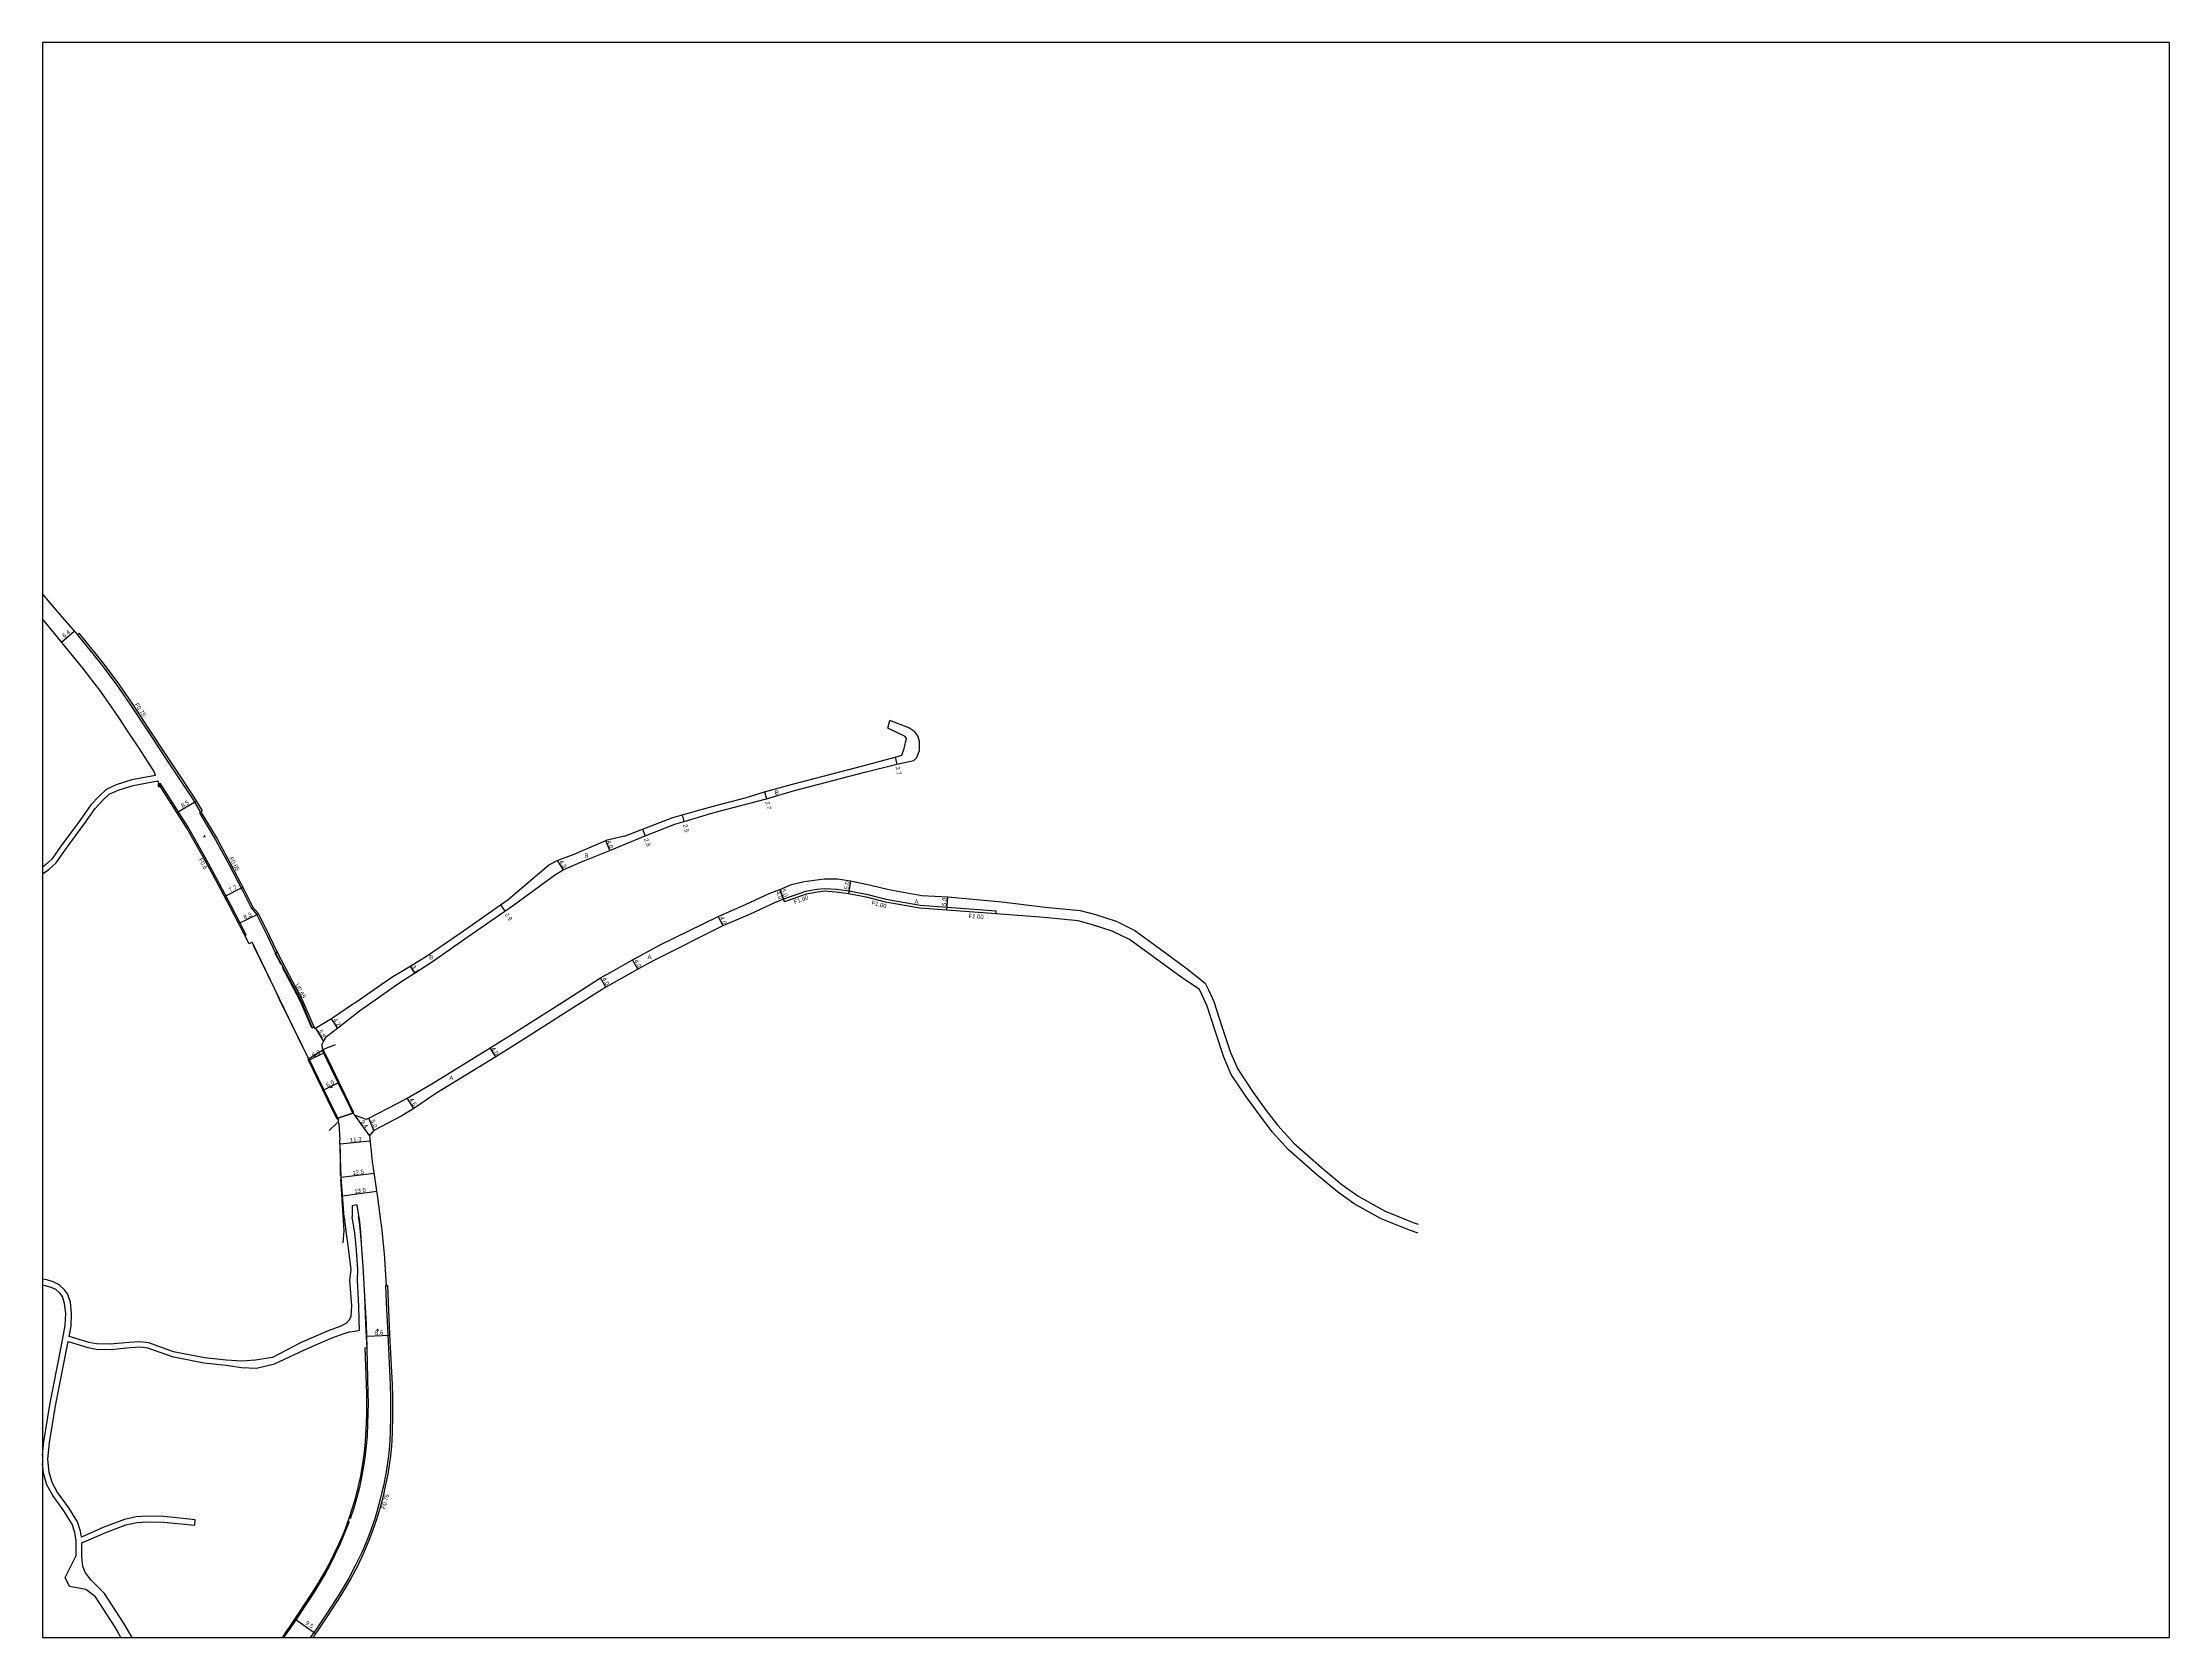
# Model space of a CAD drawing. Header units: metres. Extents: x -12000 to -9600, y -99000 to -96000.
# Drawn here: x -12000 to -11200, y -96600 to -96000 of the extents above; entities that cross this region are included whole.
import ezdxf

# ---------------------------------------------------------------- set-up
doc = ezdxf.new("R2010")
doc.units = ezdxf.units.M
doc.header["$LTSCALE"] = 2.5
for name, color, linetype in [('その他', 7, 'Continuous'), ('側溝・桝', 7, 'Continuous'), ('図郭', 7, 'Continuous'), ('幅員', 7, 'Continuous'), ('歩道・分離帯・安全施設', 7, 'Continuous'), ('舗装', 7, 'Continuous'), ('道路', 7, 'Continuous')]:
    doc.layers.add(name, color=color, linetype=linetype)
doc.styles.get("Standard").update_dxf_attribs({"font": ''})
doc.styles.add('YOKO_DECO', font='txt.shx', dxfattribs={"bigfont": 'extfont.shx'})
doc.styles.get('Standard').set_extended_font_data('@MS PGothic')

# ---------------------------------------------------------------- blocks, each defined once
blk = doc.blocks.new('910910')
blk.add_lwpolyline([(1, -1), (1, 1), (-1, 1), (-1, -1)], close=True)
for points in [[(-0.8, 0.8), (0.8, -0.8)], [(-0.8, -0.8), (0.8, 0.8)]]:
    blk.add_lwpolyline(points)

msp = doc.modelspace()

# ---------------------------------------------------------------- linework, layer by layer
at = {"layer": '側溝・桝'}
for points in [[(-11987, -96222.64), (-11978.46, -96233.21), (-11972.26, -96241.35), (-11966.77, -96249.38), (-11960.43, -96259.04), (-11953.73, -96269.18), (-11948, -96277.83), (-11943.72, -96284.27), (-11940.79, -96289.19), (-11940.86, -96289.98), (-11934.94, -96299.88), (-11929.86, -96309.28), (-11924.76, -96319.05), (-11921.55, -96325.53), (-11919.46, -96327.92), (-11915.34, -96336.23), (-11912.34, -96342.51)], [(-11923.88, -96336), (-11923.45, -96335.78), (-11923.82, -96334.89), (-11929.2, -96324.55), (-11934.43, -96314.59), (-11938.91, -96306.37), (-11945.26, -96295.23), (-11955.5, -96278.99), (-11956.01, -96279.37)], [(-11641.33, -96327.78), (-11641.25, -96326.78), (-11659.8, -96325.37), (-11669.93, -96324.6), (-11682.73, -96322.44), (-11689.4, -96320.63), (-11696.67, -96319.28), (-11701.37, -96318.61), (-11705.85, -96318.31), (-11708.66, -96318.66), (-11713.08, -96319.39), (-11721.27, -96322.32)], [(-11911.75, -96342.22), (-11912.34, -96342.51), (-11906.52, -96353.55), (-11902.76, -96360.66), (-11898.53, -96370.63), (-11897.95, -96370.33)], [(-11870.75, -96467.63), (-11870.97, -96467.64), (-11870.7, -96473.87), (-11870.18, -96486.04), (-11869.29, -96504.85), (-11869.11, -96509.65), (-11869.07, -96515.94), (-11869.23, -96523.14), (-11869.52, -96527.96), (-11869.92, -96531.74), (-11870.92, -96538.46), (-11871.8, -96542.97), (-11872.33, -96545.4), (-11873.47, -96549.99), (-11874.95, -96554.97), (-11876.42, -96559.27), (-11877.7, -96562.66), (-11879.84, -96567.75), (-11882.24, -96572.84), (-11884.85, -96577.74), (-11888.53, -96583.91), (-11892.89, -96590.75), (-11897.26, -96597.13), (-11899.29, -96600)]]:
    msp.add_lwpolyline(points, dxfattribs=at)
at = {"layer": '図郭'}
msp.add_lwpolyline([(-12000, -96600), (-11200, -96600), (-11200, -96000), (-12000, -96000)], close=True, dxfattribs=at)
at = {"layer": '幅員'}
for points in [[(-11992.87, -96225.57), (-11988.07, -96221.4)], [(-11679.26, -96268.8), (-11678.63, -96271.43)], [(-11949.45, -96289.68), (-11942.19, -96285.35)], [(-11728.42, -96281.9), (-11727.68, -96284.5)], [(-11774.38, -96295.87), (-11773.38, -96298.48)], [(-11758.65, -96293), (-11759.29, -96290.59)], [(-11786.59, -96303.89), (-11788.11, -96300.19)], [(-11806.43, -96307.66), (-11804.12, -96311.28)], [(-11931.56, -96321.27), (-11924.72, -96317.7)], [(-11721.27, -96322.32), (-11722.69, -96318.58)], [(-11722.69, -96318.58), (-11720.91, -96323.25)], [(-11696.13, -96315.32), (-11696.83, -96320.27)], [(-11926.25, -96331.44), (-11918.81, -96327.76)], [(-11827.78, -96324.44), (-11826.13, -96326.82)], [(-11659.88, -96326.37), (-11659.53, -96321.38)], [(-11745.82, -96328.76), (-11744.06, -96332.35)], [(-11861.72, -96347.46), (-11860.09, -96350.09)], [(-11788.11, -96355.33), (-11790.15, -96351.9)], [(-11776.13, -96348.6), (-11778.06, -96345.1)], [(-11889.09, -96370.73), (-11891.37, -96367.2)], [(-11897.32, -96370.75), (-11894.37, -96375.75)], [(-11899.64, -96382.74), (-11894.23, -96380.12)], [(-11829.55, -96381.63), (-11831.61, -96378.21)], [(-11894.15, -96394.04), (-11888.77, -96391.39)], [(-11860.38, -96400.95), (-11862.84, -96397.06)], [(-11877.08, -96411.19), (-11882.56, -96403.55)], [(-11875.4, -96409.28), (-11877.29, -96404.66)], [(-11888.07, -96414.35), (-11876.85, -96413.23)], [(-11887.71, -96426.86), (-11875.32, -96425.37)], [(-11887.18, -96433.9), (-11874.32, -96432.08)], [(-11878.01, -96486.6), (-11869.43, -96486.23)], [(-11905.05, -96593.01), (-11897.3, -96598.49)]]:
    msp.add_lwpolyline(points, dxfattribs=at)
at = {"layer": '歩道・分離帯・安全施設'}
for points in [[(-11920.64, -96339.77), (-11912.79, -96356.02)], [(-11910.26, -96346.87), (-11912.51, -96342.59)], [(-11898.71, -96370.72), (-11902.94, -96360.74), (-11906.7, -96353.64), (-11909.69, -96347.95)], [(-11911.99, -96357.65), (-11910.95, -96359.84), (-11902.4, -96377.39), (-11902.35, -96377.48)], [(-11899.89, -96382.74), (-11896.43, -96389.92), (-11892.74, -96397.43), (-11889.19, -96404.79)], [(-11883.1, -96402.68), (-11891.66, -96385.04), (-11894.49, -96379.17)], [(-11889.92, -96377.03), (-11894.39, -96378.78)], [(-11889.17, -96406.46), (-11892.15, -96409.26)], [(-11888.12, -96414.35), (-11888.04, -96418.09)], [(-11888.04, -96418.09), (-11888, -96426.26)], [(-11887.97, -96427.56), (-11887.06, -96441.19), (-11886.7, -96447.02), (-11887, -96451.58)], [(-11881.34, -96441.66), (-11880.96, -96443.78), (-11880.53, -96447.36), (-11880.13, -96451.98), (-11879.58, -96460.42), (-11878.95, -96471.56), (-11878.49, -96482.15), (-11878.08, -96491.35), (-11877.59, -96508.21), (-11877.58, -96511.87), (-11877.63, -96515.77), (-11877.74, -96519.43), (-11877.93, -96524.14), (-11878.26, -96527.82), (-11878.63, -96531.38), (-11879.23, -96535.5), (-11879.99, -96539.85), (-11880.84, -96543.64), (-11881.8, -96547.33), (-11882.97, -96551.37), (-11884.28, -96555.37)], [(-11884.65, -96556.37), (-11885.61, -96558.84), (-11887, -96562.26), (-11888.22, -96565.03), (-11890.16, -96569.21), (-11892.1, -96573), (-11893.74, -96576.03), (-11895.44, -96578.97), (-11898.12, -96583.3), (-11905.75, -96594.82), (-11909.35, -96600)]]:
    msp.add_lwpolyline(points, dxfattribs=at)
at = {"layer": '舗装'}
for points in [[(-11894.68, -96379.2), (-11899.83, -96382.33)], [(-11883.32, -96402.74), (-11888.98, -96404.69)]]:
    msp.add_lwpolyline(points, dxfattribs=at)
at = {"layer": '道路'}
for points in [[(-12000, -96207.49), (-11995.22, -96213.16), (-11987, -96222.64), (-11986.41, -96222.16), (-11977.86, -96232.74), (-11971.64, -96240.9), (-11966.14, -96248.95), (-11959.8, -96258.62), (-11953.09, -96268.76), (-11947.37, -96277.41), (-11943.08, -96283.86), (-11940.14, -96288.8), (-11940.3, -96289.65), (-11934.37, -96299.56), (-11929.28, -96308.97), (-11924.17, -96318.75), (-11921, -96325.16), (-11918.91, -96327.56), (-11914.75, -96335.95), (-11911.75, -96342.22), (-11905.94, -96353.24), (-11902.18, -96360.35), (-11897.95, -96370.33), (-11897.63, -96370.94)], [(-11957.46, -96275.74), (-11958.06, -96274.22), (-11963.93, -96265.08), (-11967.51, -96259.66), (-11971.08, -96254.33), (-11974.36, -96249.49), (-11978.46, -96243.65), (-11984.87, -96235.38), (-12000, -96216.82)], [(-11682.1, -96257.88), (-11681.35, -96254.99)], [(-11675.82, -96270.81), (-11672.3, -96270.04), (-11671.15, -96269), (-11670.16, -96266.3), (-11670.21, -96262.98), (-11670.8, -96260.78), (-11671.93, -96259.28), (-11674.11, -96257.86), (-11681.35, -96254.99)], [(-11676.82, -96268.13), (-11675.91, -96265.64), (-11675, -96261.76), (-11675.5, -96261.1), (-11682.1, -96257.88)], [(-11894.99, -96377.01), (-11894.37, -96375.75), (-11893.14, -96373.89), (-11889.09, -96370.73), (-11882.58, -96365.66), (-11880.83, -96364.3), (-11865.6, -96353.55), (-11860.09, -96350.09), (-11853.31, -96345.72), (-11839.85, -96336.29), (-11826.13, -96326.82), (-11822.81, -96324.48), (-11807.4, -96313.17), (-11804.12, -96311.28), (-11797.29, -96308.18), (-11786.59, -96303.89), (-11781.19, -96301.72), (-11773.38, -96298.48), (-11762.19, -96294.08), (-11758.65, -96293), (-11747.83, -96289.82), (-11734.47, -96286.28), (-11727.68, -96284.5), (-11717.14, -96281.39), (-11690.67, -96274.49), (-11678.63, -96271.43), (-11675.82, -96270.81)], [(-11781.12, -96298.54), (-11774.38, -96295.87), (-11762.98, -96291.54), (-11759.29, -96290.59), (-11752.3, -96288.55), (-11746.77, -96287), (-11735.26, -96283.95), (-11728.42, -96281.9), (-11717.93, -96279.05), (-11691.4, -96272.14), (-11679.26, -96268.8), (-11676.82, -96268.13)], [(-11957.46, -96275.74), (-11966.39, -96277.41), (-11972.25, -96279.26), (-11976.12, -96281), (-11978.73, -96283.45), (-11981.89, -96286.81), (-11986.24, -96293), (-11993.08, -96302.36), (-11996.53, -96307.16), (-11998.99, -96309.49), (-12000, -96310.16)], [(-12000, -96312.68), (-11997.68, -96311.15), (-11994.93, -96308.55), (-11991.37, -96303.6), (-11984.53, -96294.22), (-11980.25, -96288.14), (-11977.24, -96284.94), (-11974.94, -96282.77), (-11971.5, -96281.24), (-11965.87, -96279.46), (-11956.66, -96277.73)], [(-11921.12, -96338.46), (-11922.28, -96339.08), (-11929.7, -96324.81), (-11934.93, -96314.85), (-11939.4, -96306.64), (-11945.74, -96295.52), (-11956.01, -96279.37), (-11956.66, -96277.73)], [(-11897.63, -96370.94), (-11891.37, -96367.2), (-11883.45, -96361.8), (-11882.58, -96361.21), (-11878.93, -96358.69), (-11872.57, -96354.31), (-11868.23, -96351.32), (-11866.75, -96350.45), (-11861.72, -96347.46), (-11855.92, -96344), (-11842.91, -96335), (-11837.07, -96330.92), (-11832.38, -96327.65), (-11827.78, -96324.44), (-11824.9, -96322.42), (-11809.65, -96309.5), (-11806.43, -96307.66), (-11800.1, -96305.27), (-11788.11, -96300.19)], [(-11882.56, -96403.55), (-11878.26, -96405.04), (-11877.29, -96404.66), (-11866.6, -96399.11), (-11862.84, -96397.06), (-11853.61, -96391.67), (-11831.61, -96378.21), (-11821.93, -96372.16), (-11804.22, -96360.94), (-11790.15, -96351.9), (-11785.18, -96349.04), (-11778.06, -96345.1), (-11771.83, -96341.68), (-11768, -96339.59), (-11745.82, -96328.76), (-11735.64, -96324.27), (-11726.72, -96320.12), (-11722.69, -96318.58), (-11718.26, -96316.78), (-11713.48, -96315.65), (-11705.99, -96314.55), (-11700.99, -96314.61), (-11696.13, -96315.32), (-11688.44, -96317.03), (-11681.65, -96318.66), (-11669.22, -96320.85), (-11659.53, -96321.38), (-11639.23, -96323.21)], [(-11641.33, -96327.78), (-11659.88, -96326.37), (-11670.05, -96325.6), (-11682.94, -96323.41), (-11689.62, -96321.6), (-11696.83, -96320.27), (-11701.48, -96319.61), (-11705.82, -96319.31), (-11708.52, -96319.65), (-11712.83, -96320.36), (-11720.91, -96323.25), (-11721.27, -96322.32), (-11724.66, -96323.62), (-11733.82, -96327.86), (-11744.06, -96332.35), (-11770.07, -96345.32), (-11776.13, -96348.6), (-11782.73, -96352.35), (-11788.11, -96355.33), (-11802.38, -96364.43), (-11819.78, -96375.38), (-11829.55, -96381.63), (-11852.03, -96395.38), (-11860.38, -96400.95), (-11864.92, -96403.75), (-11875.4, -96409.28), (-11877.08, -96411.19)], [(-11482.58, -96447.94), (-11485.8, -96446.77), (-11496.45, -96442.52), (-11506.65, -96436.85), (-11512.96, -96432.35), (-11520.9, -96425.77), (-11531.34, -96416.53), (-11537.47, -96409.78), (-11541.95, -96403.94), (-11547.12, -96396.79), (-11552.86, -96388.26), (-11555.64, -96381.67), (-11558.9, -96371.8), (-11562, -96362.54), (-11563.85, -96358.31), (-11564.89, -96356.18), (-11571.79, -96351.65), (-11582.35, -96343.88), (-11591.18, -96337.43), (-11597.65, -96334.29), (-11605.07, -96331.86), (-11610.45, -96330.43), (-11623.31, -96329.21), (-11641.33, -96327.78)], [(-11639.23, -96323.21), (-11622.88, -96325.23), (-11609.75, -96326.48), (-11603.93, -96328.02), (-11596.15, -96330.58), (-11589.11, -96333.99), (-11580.01, -96340.64), (-11569.42, -96348.42), (-11562.66, -96353.83), (-11561.41, -96356.41), (-11559.5, -96360.76), (-11556.38, -96370.1), (-11553.13, -96379.91), (-11550.47, -96386.25), (-11544.85, -96394.59), (-11539.71, -96401.7), (-11535.31, -96407.44), (-11529.3, -96414.05), (-11518.98, -96423.19), (-11511.11, -96429.71), (-11504.95, -96434.1), (-11494.96, -96439.65), (-11484.47, -96443.84), (-11482.58, -96444.52)], [(-11888.59, -96405.51), (-11892.54, -96397.33), (-11896.22, -96389.82), (-11899.83, -96382.33), (-11902.36, -96377.37), (-11910.81, -96359.8), (-11921.12, -96338.46)], [(-11894.99, -96377.01), (-11894.68, -96379.2), (-11891.44, -96385.9), (-11888.77, -96391.39), (-11886.63, -96395.77), (-11885.1, -96398.97), (-11883.32, -96402.74), (-11882.56, -96403.55)], [(-11888.6, -96406.7), (-11888.95, -96405.71), (-11888.59, -96405.51)], [(-11888.6, -96406.7), (-11888.12, -96412.82)], [(-11886.58, -96441.84), (-11887.71, -96426.78), (-11888.12, -96412.82)], [(-11877.08, -96411.19), (-11875.98, -96420.92), (-11873.97, -96434.47), (-11872.84, -96443.12)], [(-11909.8, -96600), (-11906.13, -96594.63), (-11898.44, -96583.1), (-11895.77, -96578.78), (-11894.07, -96575.85), (-11892.44, -96572.83), (-11890.5, -96569.05), (-11888.57, -96564.88), (-11887.35, -96562.12), (-11885.96, -96558.71), (-11884.65, -96555.1), (-11883.37, -96551.25), (-11882.21, -96547.23), (-11881.25, -96543.55), (-11880.4, -96539.78), (-11879.64, -96535.45), (-11879.05, -96531.34), (-11878.68, -96527.79), (-11878.35, -96524.12), (-11878.16, -96519.43), (-11878.05, -96515.77), (-11878, -96511.87), (-11878.01, -96508.23), (-11878.61, -96490.98), (-11877.87, -96490.93), (-11878.15, -96482.14), (-11878.76, -96471.56), (-11879.4, -96460.42), (-11880.02, -96451.99), (-11880.31, -96447.35), (-11880.71, -96443.6), (-11881.59, -96438.1), (-11881.75, -96437.23)], [(-11881.75, -96437.23), (-11883.56, -96437.59), (-11883.54, -96441.81)], [(-11886.58, -96441.84), (-11886.1, -96446.1), (-11884.96, -96454.5), (-11883.98, -96461.68), (-11884.52, -96465.55), (-11883.77, -96475.24), (-11883.99, -96479.26), (-11884.62, -96480.66), (-11885.94, -96481.87), (-11887.8, -96482.9), (-11892.55, -96484.6), (-11902.77, -96489.04), (-11913.52, -96494.62), (-11919.85, -96495.69), (-11925.02, -96496.07), (-11930.9, -96495.66), (-11939.04, -96494.79), (-11950.68, -96492.49), (-11960.03, -96489.15), (-11963.44, -96488.77), (-11967.48, -96488.99), (-11974.59, -96489.7), (-11979.67, -96489.56), (-11982.48, -96489.01), (-11990.01, -96486.76), (-11989.28, -96482.94), (-11989.05, -96478.04), (-11989.54, -96473.92), (-11990.56, -96470.76), (-11991.77, -96469.18), (-11993.77, -96467.32), (-11995.95, -96466.24), (-11998.4, -96465.52), (-12000, -96465.27)], [(-11942.56, -96555.69), (-11954.2, -96554.51), (-11960.61, -96554.35), (-11964.82, -96554.68), (-11969.23, -96555.66), (-11976.99, -96558.54), (-11985.4, -96562.24), (-11985.77, -96559.96), (-11986.88, -96556.45), (-11990.16, -96551.17), (-11993.45, -96546.62), (-11994.31, -96545.44), (-11996.37, -96541.74), (-11997.47, -96537.79), (-11997.95, -96533.06), (-11997.36, -96526.68), (-11995.11, -96512.88), (-11990.85, -96491.14), (-11990.38, -96488.66), (-11983, -96490.86), (-11979.81, -96491.49), (-11974.28, -96491.64), (-11967.05, -96490.92), (-11963.33, -96490.71), (-11960.51, -96491.03), (-11951.28, -96494.32), (-11939.3, -96496.7), (-11930.96, -96497.59), (-11925.19, -96498.49), (-11919.49, -96498.67), (-11912.75, -96497.05), (-11901.48, -96491.75), (-11891.45, -96487.39), (-11886.55, -96485.64), (-11884.53, -96485.01), (-11882.59, -96484.71), (-11880.82, -96484.43), (-11880.91, -96480.48), (-11880.98, -96475.35), (-11881.5, -96465.65), (-11881.4, -96461.39), (-11882, -96452.75), (-11882.58, -96447.91), (-11883.54, -96441.81)], [(-11872.84, -96443.12), (-11872.5, -96445.59), (-11871.53, -96455.72), (-11870.75, -96467.63), (-11870.22, -96467.61), (-11869.96, -96473.84), (-11869.44, -96486.01), (-11868.54, -96504.83), (-11868.36, -96509.63), (-11868.32, -96515.94), (-11868.48, -96523.18), (-11868.78, -96528.02), (-11869.18, -96531.83), (-11870.18, -96538.59), (-11871.07, -96543.12), (-11871.6, -96545.57), (-11872.75, -96550.19), (-11874.24, -96555.2), (-11875.72, -96559.52), (-11877, -96562.94), (-11879.15, -96568.06), (-11881.57, -96573.17), (-11884.2, -96578.1), (-11887.89, -96584.3), (-11892.26, -96591.17), (-11896.64, -96597.56), (-11898.37, -96600)], [(-12000, -96531.47), (-11999.53, -96526.41), (-11997.27, -96512.5), (-11993, -96490.73), (-11991.46, -96482.68), (-11991.25, -96478.12), (-11991.69, -96474.39), (-11992.52, -96471.79), (-11993.4, -96470.65), (-11995.02, -96469.14), (-11996.75, -96468.29), (-11998.88, -96467.66), (-12000, -96467.48)], [(-11970.51, -96600), (-11972.69, -96596.16), (-11980.13, -96584.73), (-11983.66, -96581.92), (-11989.86, -96580.88), (-11991.52, -96577.43), (-11987.36, -96569.14), (-11987.39, -96563.65), (-11987.91, -96560.47), (-11988.88, -96557.37), (-11991.98, -96552.39), (-11996.15, -96546.62), (-11998.41, -96542.58), (-11999.63, -96538.2), (-12000, -96534.55)], [(-11976.68, -96583.41), (-11981.76, -96578.46), (-11983.83, -96575.73), (-11984.86, -96573.27), (-11985.17, -96569.59), (-11985.19, -96564.43), (-11976.21, -96560.48), (-11968.64, -96557.67), (-11964.51, -96556.75), (-11960.56, -96556.44), (-11954.33, -96556.59), (-11942.77, -96557.76)], [(-11942.77, -96557.76), (-11942.56, -96555.69)], [(-11966.32, -96600), (-11969.24, -96594.83), (-11976.68, -96583.41)]]:
    msp.add_lwpolyline(points, dxfattribs=at)
at = {"layer": '道路', "flags": 128}
msp.add_lwpolyline([(-11781.12, -96298.54), (-11788.11, -96300.19)], dxfattribs=at)
at = {"layer": '道路'}
for points in [[(-11888.98, -96404.69), (-11892.54, -96397.33), (-11896.22, -96389.82), (-11899.83, -96382.33), (-11900.19, -96382.5), (-11896.58, -96389.99), (-11892.89, -96397.51), (-11889.34, -96404.86)], [(-11899.83, -96382.33), (-11896.22, -96389.82), (-11892.54, -96397.33), (-11888.98, -96404.69), (-11883.32, -96402.74), (-11885.1, -96398.97), (-11886.63, -96395.77), (-11888.77, -96391.39), (-11891.44, -96385.9), (-11894.68, -96379.2)], [(-11894.68, -96379.2), (-11891.44, -96385.9), (-11888.77, -96391.39), (-11886.63, -96395.77), (-11885.1, -96398.97), (-11883.32, -96402.74), (-11882.96, -96402.57), (-11884.74, -96398.8), (-11886.28, -96395.6), (-11888.41, -96391.22), (-11891.08, -96385.73), (-11894.33, -96379.03)]]:
    msp.add_lwpolyline(points, close=True, dxfattribs=at)

# ---------------------------------------------------------------- block references
at = {"layer": 'その他', "xscale": 0.5, "yscale": 0.5, "zscale": 0.5}
msp.add_blockref('910910', (-11956.01, -96279.37, 179.02), dxfattribs=at)

# ---------------------------------------------------------------- texts
at = {"layer": '側溝・桝'}
for s, rotation, p in [('F0.75', 303.4373, (-11965.43, -96249.06)), ('F0.6', 298, (-11941.37, -96307.35)), ('F0.65', 298, (-11929.86, -96306.86)), ('F1.00', 19.73721, (-11717.12, -96324.15)), ('F1.00', 344.81707, (-11688.29, -96324.25)), ('F1.00', 355.64906, (-11651.72, -96329.31)), ('U0.65', 298, (-11905.02, -96354.53)), ('F0.75', 74, (-11871.16, -96551.81))]:
    msp.add_text(s, height=1.6, rotation=rotation, dxfattribs=at).set_placement(p)
at = {"layer": '幅員'}
for s, rotation, p in [('6.4', 41, (-11991.77, -96224.03)), ('2.7', 283.604, (-11679.16, -96272.63)), ('8.5', 31, (-11947.35, -96287.94)), ('2.7', 285.77826, (-11728.17, -96285.73)), ('2.5', 284.82449, (-11759.13, -96294.32)), ('4.0', 292.18195, (-11787.86, -96300.52)), ('2.8', 290.86881, (-11773.77, -96299.7)), ('4.3', 302.62832, (-11805.81, -96308.17)), ('7.7', 28, (-11929.42, -96319.69)), ('4.0', 290.93327, (-11724.15, -96319.57)), ('5.0', 290.93327, (-11722.16, -96318.73)), ('5.0', 81.93409, (-11696.9, -96318.71)), ('8.3', 26, (-11923.93, -96329.91)), ('2.9', 304.72399, (-11826.25, -96328.06)), ('5.0', 85.96582, (-11660.1, -96324.85)), ('4.0', 296.0462, (-11745.33, -96329.19)), ('3.1', 301.76296, (-11861.34, -96347.64)), ('4.0', 298.7477, (-11777.55, -96345.5)), ('4.0', 300.76934, (-11789.63, -96352.28)), ('4.2', 302.83441, (-11890.77, -96367.67)), ('5.8', 300.57515, (-11896.35, -96371.91)), ('6.0', 26, (-11898.15, -96381.71)), ('4.0', 301.07833, (-11831.32, -96378.5)), ('6.0', 26, (-11892.85, -96393.02)), ('4.6', 302.37222, (-11862.14, -96397.71)), ('9.4', 305.6586, (-11880.45, -96406.06)), ('5.0', 292.2442, (-11876.65, -96405.56)), ('11.3', 5.67353, (-11884.28, -96413.72)), ('12.5', 6.85643, (-11883.33, -96426.08)), ('13.0', 8.04789, (-11882.59, -96433)), ('8.6', 2, (-11874.89, -96486.18)), ('9.5', 325, (-11901.31, -96594.91))]:
    msp.add_text(s, height=1.6, rotation=rotation, dxfattribs=at).set_placement(p)
at = {"layer": '舗装'}
for s, p in [('B', (-11724.54, -96282.9)), ('B', (-11796.17, -96306.65)), ('A', (-11672.02, -96323.95)), ('B', (-11854.54, -96344.92)), ('A', (-11772.41, -96344.73)), ('A', (-11846.98, -96390.26))]:
    msp.add_text(s, height=1.6, dxfattribs=at).set_placement(p)
at = {"layer": '舗装', "style": 'YOKO_DECO'}
for p in [(-11939.43, -96298.89, 179.17), (-11891.6, -96393.2, 179.44), (-11874.24, -96484.66, 179.05)]:
    msp.add_text('A', height=0.75, dxfattribs=at).set_placement(p)

doc.saveas('drawing.dxf')
